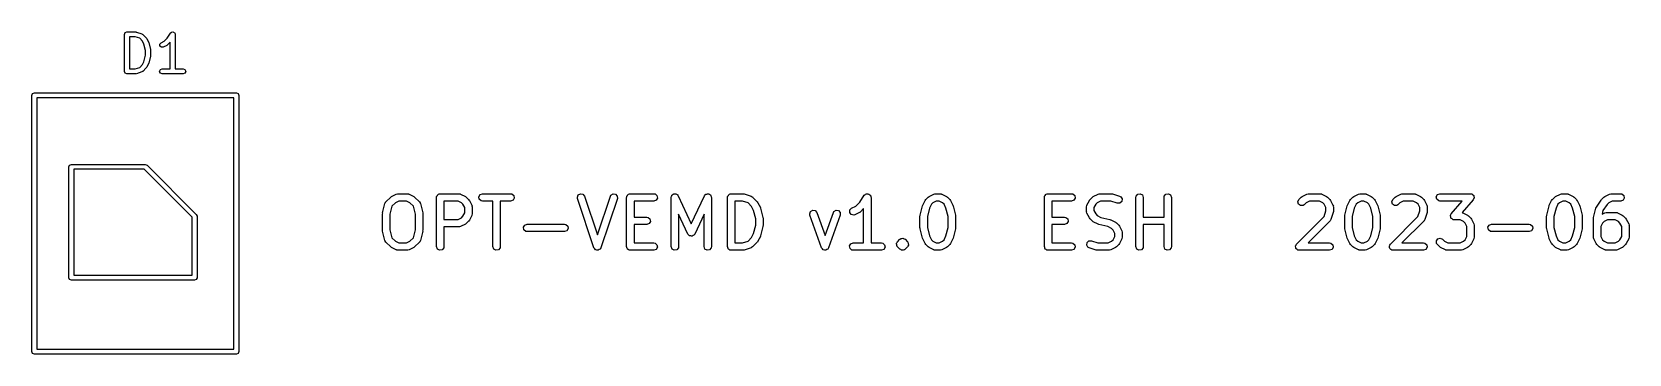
# Model space of a CAD drawing. Extents: x 1.9 to 15.9, y -2.1 to -1.8.
# Drawn here: x 1.886 to 3.162, y -2.073 to -1.815 of the extents above.
import ezdxf

# ---------------------------------------------------------------- set-up
doc = ezdxf.new("R2010")
doc.units = 0
doc.header["$MEASUREMENT"] = 0
doc.layers.add('BLACK', color=7, linetype='CONTINUOUS')

msp = doc.modelspace()

# ---------------------------------------------------------------- linework, layer by layer
at = {"layer": 'BLACK', "linetype": 'CONTINUOUS'}
for p, q in [((1.95974, -1.81743), (1.96032, -1.81604)), ((1.95974, -1.84696), (1.95974, -1.81743)), ((1.96032, -1.81604), (1.96171, -1.81546)), ((1.96171, -1.81546), (1.96874, -1.81546)), ((1.96842, -1.8194), (1.96368, -1.8194)), ((1.96368, -1.8194), (1.96368, -1.84499)), ((1.97189, -1.82056), (1.96842, -1.8194)), ((1.96874, -1.81546), (1.96904, -1.81559)), ((1.96904, -1.81559), (1.96936, -1.81556)), ((1.96936, -1.81556), (1.97358, -1.81697)), ((1.97415, -1.82282), (1.97189, -1.82056)), ((1.97358, -1.81697), (1.97393, -1.81727)), ((1.97393, -1.81727), (1.97435, -1.81745)), ((1.97532, -1.82515), (1.97415, -1.82282)), ((1.97435, -1.81745), (1.97716, -1.82026)), ((1.97716, -1.82026), (1.97729, -1.82056)), ((1.97729, -1.82056), (1.97753, -1.82077)), ((1.97753, -1.82077), (1.97894, -1.82358)), ((1.97894, -1.82358), (1.97895, -1.8238)), ((1.97895, -1.8238), (1.97909, -1.82398)), ((1.97909, -1.82398), (1.98049, -1.82961)), ((1.98796, -1.82525), (1.98895, -1.82411)), ((1.98895, -1.82411), (1.99148, -1.82284)), ((1.99148, -1.82284), (1.99393, -1.8204)), ((1.99393, -1.8204), (1.99663, -1.81634)), ((1.9963, -1.82359), (1.99404, -1.82585)), ((1.9963, -1.84499), (1.9963, -1.82359)), ((1.99663, -1.81634), (1.9968, -1.81623)), ((1.9968, -1.81623), (1.99688, -1.81604)), ((1.99688, -1.81604), (1.99741, -1.81582)), ((1.99741, -1.81582), (1.99788, -1.8155)), ((1.99788, -1.8155), (1.99808, -1.81554)), ((1.99808, -1.81554), (1.99827, -1.81546)), ((1.99827, -1.81546), (1.9988, -1.81568)), ((1.9988, -1.81568), (1.99936, -1.81579)), ((1.99936, -1.81579), (1.99947, -1.81596)), ((1.99947, -1.81596), (1.99966, -1.81604)), ((1.99966, -1.81604), (1.99988, -1.81657)), ((1.99988, -1.81657), (2.0002, -1.81705)), ((2.0002, -1.81705), (2.00016, -1.81724)), ((2.00016, -1.81724), (2.00024, -1.81743)), ((2.00024, -1.81743), (2.00024, -1.84499)), ((1.97661, -1.83033), (1.97532, -1.82515)), ((1.97532, -1.83924), (1.97661, -1.83406)), ((1.97661, -1.83406), (1.97661, -1.83033)), ((1.98049, -1.83478), (1.97909, -1.84041)), ((1.98049, -1.82961), (1.98046, -1.82986)), ((1.98046, -1.82986), (1.98055, -1.83009)), ((1.98055, -1.8343), (1.98046, -1.83454)), ((1.98046, -1.83454), (1.98049, -1.83478)), ((1.98055, -1.83009), (1.98055, -1.8343)), ((1.98807, -1.82675), (1.98796, -1.82525)), ((1.98921, -1.82774), (1.98807, -1.82675)), ((1.99071, -1.82763), (1.98921, -1.82774)), ((1.99352, -1.82622), (1.99071, -1.82763)), ((1.99374, -1.82598), (1.99352, -1.82622)), ((1.99404, -1.82585), (1.99374, -1.82598)), ((1.96032, -1.84835), (1.95974, -1.84696)), ((1.96171, -1.84893), (1.96032, -1.84835)), ((1.96874, -1.84893), (1.96171, -1.84893)), ((1.96368, -1.84499), (1.96842, -1.84499)), ((1.96842, -1.84499), (1.97189, -1.84383)), ((1.96904, -1.8488), (1.96874, -1.84893)), ((1.96936, -1.84883), (1.96904, -1.8488)), ((1.97358, -1.84742), (1.96936, -1.84883)), ((1.97189, -1.84383), (1.97415, -1.84157)), ((1.97393, -1.84712), (1.97358, -1.84742)), ((1.97435, -1.84695), (1.97393, -1.84712)), ((1.97415, -1.84157), (1.97532, -1.83924)), ((1.97716, -1.84413), (1.97435, -1.84695)), ((1.97729, -1.84383), (1.97716, -1.84413)), ((1.97753, -1.84362), (1.97729, -1.84383)), ((1.97894, -1.84081), (1.97753, -1.84362)), ((1.97895, -1.84059), (1.97894, -1.84081)), ((1.97909, -1.84041), (1.97895, -1.84059)), ((1.98786, -1.84696), (1.98844, -1.84557)), ((1.98844, -1.84835), (1.98786, -1.84696)), ((1.98844, -1.84557), (1.98983, -1.84499)), ((1.98983, -1.84893), (1.98844, -1.84835)), ((1.98983, -1.84499), (1.9963, -1.84499)), ((1.99827, -1.84893), (1.98983, -1.84893)), ((2.0067, -1.84893), (1.99827, -1.84893)), ((2.00024, -1.84499), (2.0067, -1.84499)), ((2.0067, -1.84499), (2.0081, -1.84557)), ((2.0081, -1.84835), (2.0067, -1.84893)), ((2.0081, -1.84557), (2.00867, -1.84696)), ((2.00867, -1.84696), (2.0081, -1.84835)), ((1.88583, -1.86614), (1.8864, -1.86475)), ((1.88583, -2.07087), (1.88583, -1.86614)), ((1.8864, -1.86475), (1.8878, -1.86417)), ((1.8878, -1.86417), (2.04921, -1.86417)), ((1.88976, -1.86811), (1.88976, -2.0689)), ((2.04724, -1.86811), (1.88976, -1.86811)), ((2.04724, -2.0689), (2.04724, -1.86811)), ((2.04921, -1.86417), (2.0506, -1.86475)), ((2.0506, -1.86475), (2.05118, -1.86614)), ((2.05118, -1.86614), (2.05118, -2.07087)), ((1.91535, -1.92323), (1.91593, -1.92184)), ((1.91535, -2.01181), (1.91535, -1.92323)), ((1.91593, -1.92184), (1.91732, -1.92126)), ((1.91732, -1.92126), (1.97638, -1.92126)), ((1.91929, -1.9252), (1.91929, -2.00984)), ((1.97556, -1.9252), (1.91929, -1.9252)), ((2.01378, -1.96341), (1.97556, -1.9252)), ((1.97638, -1.92126), (1.97777, -1.92184)), ((1.97777, -1.92184), (2.01714, -1.96121)), ((2.16787, -1.95254), (2.16829, -1.9516)), ((2.16829, -1.9516), (2.16853, -1.95143)), ((2.16853, -1.95143), (2.16865, -1.95117)), ((2.16865, -1.95117), (2.1724, -1.94742)), ((2.1724, -1.94742), (2.17312, -1.94691)), ((2.17312, -1.94691), (2.17317, -1.94686)), ((2.17317, -1.94686), (2.17692, -1.94499)), ((2.17624, -1.95193), (2.17341, -1.95476)), ((2.17894, -1.95058), (2.17624, -1.95193)), ((2.17692, -1.94499), (2.1779, -1.9447)), ((2.1779, -1.9447), (2.17807, -1.94474)), ((2.17807, -1.94474), (2.17824, -1.94468)), ((2.17824, -1.94468), (2.18574, -1.94468)), ((2.18504, -1.95058), (2.17894, -1.95058)), ((2.18774, -1.95193), (2.18504, -1.95058)), ((2.18574, -1.94468), (2.18675, -1.94486)), ((2.18675, -1.94486), (2.18688, -1.94497)), ((2.18688, -1.94497), (2.18706, -1.94499)), ((2.18706, -1.94499), (2.19081, -1.94686)), ((2.19057, -1.95476), (2.18774, -1.95193)), ((2.19081, -1.94686), (2.19152, -1.94739)), ((2.19152, -1.94739), (2.19157, -1.94742)), ((2.19157, -1.94742), (2.19532, -1.95117)), ((2.19532, -1.95117), (2.19591, -1.95201)), ((2.19591, -1.95201), (2.19594, -1.9523)), ((2.20903, -1.94763), (2.2091, -1.94725)), ((2.20903, -1.987), (2.20903, -1.94763)), ((2.20908, -1.94712), (2.20914, -1.947)), ((2.2091, -1.94725), (2.20908, -1.94712)), ((2.20914, -1.947), (2.20921, -1.94662)), ((2.20921, -1.94662), (2.2097, -1.94603)), ((2.2097, -1.94603), (2.21009, -1.94537)), ((2.21009, -1.94537), (2.21034, -1.94528)), ((2.21034, -1.94528), (2.21051, -1.94507)), ((2.21051, -1.94507), (2.21126, -1.94494)), ((2.21126, -1.94494), (2.21198, -1.94468)), ((2.21198, -1.94468), (2.22698, -1.94468)), ((2.22629, -1.95058), (2.21494, -1.95058)), ((2.21494, -1.95058), (2.21494, -1.9653)), ((2.22898, -1.95193), (2.22629, -1.95058)), ((2.22698, -1.94468), (2.22799, -1.94486)), ((2.22799, -1.94486), (2.22813, -1.94497)), ((2.22813, -1.94497), (2.2283, -1.94499)), ((2.2283, -1.94499), (2.23205, -1.94686)), ((2.23018, -1.95313), (2.22898, -1.95193)), ((2.23205, -1.94686), (2.23276, -1.94739)), ((2.23276, -1.94739), (2.23282, -1.94742)), ((2.23282, -1.94742), (2.23469, -1.94929)), ((2.23469, -1.94929), (2.2352, -1.95002)), ((2.2352, -1.95002), (2.23525, -1.95006)), ((2.23525, -1.95006), (2.23712, -1.95381)), ((2.24282, -1.94712), (2.24383, -1.94537)), ((2.24317, -1.94911), (2.24282, -1.94712)), ((2.24472, -1.95041), (2.24317, -1.94911)), ((2.24383, -1.94537), (2.24573, -1.94468)), ((2.24573, -1.95058), (2.24472, -1.95041)), ((2.24573, -1.94468), (2.26823, -1.94468)), ((2.25403, -1.95058), (2.24573, -1.95058)), ((2.25403, -1.987), (2.25403, -1.95058)), ((2.26823, -1.95058), (2.25993, -1.95058)), ((2.25993, -1.95058), (2.25993, -1.987)), ((2.26823, -1.94468), (2.26924, -1.94486)), ((2.27013, -1.94989), (2.26823, -1.95058)), ((2.26924, -1.94486), (2.27078, -1.94615)), ((2.27114, -1.94814), (2.27013, -1.94989)), ((2.27078, -1.94615), (2.27114, -1.94814)), ((2.32152, -1.94755), (2.32226, -1.94567)), ((2.32167, -1.94856), (2.32152, -1.94755)), ((2.33479, -1.98793), (2.32167, -1.94856)), ((2.32226, -1.94567), (2.32404, -1.94471)), ((2.32404, -1.94471), (2.32602, -1.94511)), ((2.32602, -1.94511), (2.32727, -1.9467)), ((2.32727, -1.9467), (2.33759, -1.97766)), ((2.33759, -1.97766), (2.34792, -1.9467)), ((2.35352, -1.94856), (2.34039, -1.98793)), ((2.34792, -1.9467), (2.3484, -1.9458)), ((2.3484, -1.9458), (2.35012, -1.94474)), ((2.35012, -1.94474), (2.35212, -1.94503)), ((2.35212, -1.94503), (2.35346, -1.94655)), ((2.35346, -1.94655), (2.35352, -1.94856)), ((2.36089, -1.94763), (2.36096, -1.94725)), ((2.36089, -1.987), (2.36089, -1.94763)), ((2.36093, -1.94712), (2.361, -1.947)), ((2.36096, -1.94725), (2.36093, -1.94712)), ((2.361, -1.947), (2.36107, -1.94662)), ((2.36107, -1.94662), (2.36156, -1.94603)), ((2.36156, -1.94603), (2.36194, -1.94537)), ((2.36194, -1.94537), (2.36219, -1.94528)), ((2.36219, -1.94528), (2.36236, -1.94507)), ((2.36236, -1.94507), (2.36312, -1.94494)), ((2.36312, -1.94494), (2.36384, -1.94468)), ((2.36384, -1.94468), (2.38259, -1.94468)), ((2.38259, -1.95058), (2.36679, -1.95058)), ((2.36679, -1.95058), (2.36679, -1.96343)), ((2.38259, -1.94468), (2.3836, -1.94486)), ((2.38449, -1.94989), (2.38259, -1.95058)), ((2.3836, -1.94486), (2.38515, -1.94615)), ((2.3855, -1.94814), (2.38449, -1.94989)), ((2.38515, -1.94615), (2.3855, -1.94814)), ((2.39651, -1.94763), (2.39669, -1.94662)), ((2.39651, -1.987), (2.39651, -1.94763)), ((2.39669, -1.94662), (2.39694, -1.94632)), ((2.39694, -1.94632), (2.39704, -1.94594)), ((2.39704, -1.94594), (2.39757, -1.94557)), ((2.39757, -1.94557), (2.39798, -1.94507)), ((2.39798, -1.94507), (2.39837, -1.945)), ((2.39837, -1.945), (2.3987, -1.94478)), ((2.3987, -1.94478), (2.39934, -1.94483)), ((2.39934, -1.94483), (2.39997, -1.94472)), ((2.39997, -1.94472), (2.40032, -1.94492)), ((2.40032, -1.94492), (2.40071, -1.94495)), ((2.40071, -1.94495), (2.40116, -1.94541)), ((2.40116, -1.94541), (2.40172, -1.94573)), ((2.40172, -1.94573), (2.40186, -1.9461)), ((2.40186, -1.9461), (2.40214, -1.94638)), ((2.40214, -1.94638), (2.41258, -1.96877)), ((2.41258, -1.96877), (2.42303, -1.94638)), ((2.42303, -1.94638), (2.42362, -1.94554)), ((2.42362, -1.94554), (2.42398, -1.94538)), ((2.42398, -1.94538), (2.42423, -1.94507)), ((2.42423, -1.94507), (2.42487, -1.94496)), ((2.42487, -1.94496), (2.42545, -1.94469)), ((2.42545, -1.94469), (2.42583, -1.94479)), ((2.42583, -1.94479), (2.42622, -1.94472)), ((2.42622, -1.94472), (2.42678, -1.94505)), ((2.42678, -1.94505), (2.4274, -1.94521)), ((2.4274, -1.94521), (2.42763, -1.94554)), ((2.42763, -1.94554), (2.42797, -1.94573)), ((2.42797, -1.94573), (2.42819, -1.94634)), ((2.42819, -1.94634), (2.42856, -1.94687)), ((2.42856, -1.94687), (2.42853, -1.94726)), ((2.42853, -1.94726), (2.42866, -1.94763)), ((2.42866, -1.94763), (2.42866, -1.987)), ((2.4415, -1.94763), (2.44157, -1.94725)), ((2.4415, -1.987), (2.4415, -1.94763)), ((2.44155, -1.94712), (2.44161, -1.947)), ((2.44157, -1.94725), (2.44155, -1.94712)), ((2.44161, -1.947), (2.44168, -1.94662)), ((2.44168, -1.94662), (2.44217, -1.94603)), ((2.44217, -1.94603), (2.44256, -1.94537)), ((2.44256, -1.94537), (2.44281, -1.94528)), ((2.44281, -1.94528), (2.44298, -1.94507)), ((2.44298, -1.94507), (2.44373, -1.94494)), ((2.44373, -1.94494), (2.44446, -1.94468)), ((2.44446, -1.94468), (2.45383, -1.94468)), ((2.45335, -1.95058), (2.44741, -1.95058)), ((2.44741, -1.95058), (2.44741, -1.98405)), ((2.45786, -1.95209), (2.45335, -1.95058)), ((2.45383, -1.94468), (2.4547, -1.94483)), ((2.4547, -1.94483), (2.45476, -1.94483)), ((2.45476, -1.94483), (2.46039, -1.9467)), ((2.46039, -1.9467), (2.46129, -1.94719)), ((2.46129, -1.94719), (2.46138, -1.94734)), ((2.46138, -1.94734), (2.46154, -1.94742)), ((2.46154, -1.94742), (2.46529, -1.95117)), ((2.46529, -1.95117), (2.4658, -1.95189)), ((2.4658, -1.95189), (2.46584, -1.95193)), ((2.46584, -1.95193), (2.46772, -1.95568)), ((2.54394, -1.95458), (2.54715, -1.95137)), ((2.54715, -1.95137), (2.55073, -1.94599)), ((2.55073, -1.94599), (2.55144, -1.94525)), ((2.55144, -1.94525), (2.55161, -1.9452)), ((2.55161, -1.9452), (2.55172, -1.94507)), ((2.55172, -1.94507), (2.55256, -1.94492)), ((2.55256, -1.94492), (2.55338, -1.94468)), ((2.55338, -1.94468), (2.55354, -1.94475)), ((2.55354, -1.94475), (2.5537, -1.94472)), ((2.5537, -1.94472), (2.55445, -1.94515)), ((2.55445, -1.94515), (2.55523, -1.9455)), ((2.55523, -1.9455), (2.55531, -1.94565)), ((2.55531, -1.94565), (2.55545, -1.94573)), ((2.55545, -1.94573), (2.55575, -1.94654)), ((2.55575, -1.94654), (2.55613, -1.94731)), ((2.55613, -1.94731), (2.55609, -1.94747)), ((2.55609, -1.94747), (2.55614, -1.94763)), ((2.55614, -1.94763), (2.55614, -1.98405)), ((2.59742, -1.95381), (2.59929, -1.95006)), ((2.59929, -1.95006), (2.59982, -1.94935)), ((2.59982, -1.94935), (2.59985, -1.94929)), ((2.59985, -1.94929), (2.60172, -1.94742)), ((2.60172, -1.94742), (2.60245, -1.94691)), ((2.60245, -1.94691), (2.60249, -1.94686)), ((2.60249, -1.94686), (2.60624, -1.94499)), ((2.60556, -1.95193), (2.60436, -1.95313)), ((2.60826, -1.95058), (2.60556, -1.95193)), ((2.60624, -1.94499), (2.60722, -1.9447)), ((2.60722, -1.9447), (2.60739, -1.94474)), ((2.60739, -1.94474), (2.60756, -1.94468)), ((2.60756, -1.94468), (2.61131, -1.94468)), ((2.61061, -1.95058), (2.60826, -1.95058)), ((2.61331, -1.95193), (2.61061, -1.95058)), ((2.61131, -1.94468), (2.61232, -1.94486)), ((2.61232, -1.94486), (2.61245, -1.94497)), ((2.61245, -1.94497), (2.61263, -1.94499)), ((2.61263, -1.94499), (2.61638, -1.94686)), ((2.61451, -1.95313), (2.61331, -1.95193)), ((2.61638, -1.94686), (2.61709, -1.94739)), ((2.61709, -1.94739), (2.61715, -1.94742)), ((2.61715, -1.94742), (2.61902, -1.94929)), ((2.61902, -1.94929), (2.61953, -1.95002)), ((2.61953, -1.95002), (2.61957, -1.95006)), ((2.61957, -1.95006), (2.62145, -1.95381)), ((2.6946, -1.94763), (2.69466, -1.94725)), ((2.6946, -1.987), (2.6946, -1.94763)), ((2.69464, -1.94712), (2.69471, -1.947)), ((2.69466, -1.94725), (2.69464, -1.94712)), ((2.69471, -1.947), (2.69477, -1.94662)), ((2.69477, -1.94662), (2.69527, -1.94603)), ((2.69527, -1.94603), (2.69565, -1.94537)), ((2.69565, -1.94537), (2.6959, -1.94528)), ((2.6959, -1.94528), (2.69607, -1.94507)), ((2.69607, -1.94507), (2.69683, -1.94494)), ((2.69683, -1.94494), (2.69755, -1.94468)), ((2.69755, -1.94468), (2.7163, -1.94468)), ((2.7163, -1.95058), (2.7005, -1.95058)), ((2.7005, -1.95058), (2.7005, -1.96343)), ((2.7163, -1.94468), (2.71731, -1.94486)), ((2.71819, -1.94989), (2.7163, -1.95058)), ((2.71731, -1.94486), (2.71885, -1.94615)), ((2.7192, -1.94814), (2.71819, -1.94989)), ((2.71885, -1.94615), (2.7192, -1.94814)), ((2.72865, -1.95381), (2.73053, -1.95006)), ((2.73053, -1.95006), (2.73105, -1.94935)), ((2.73105, -1.94935), (2.73108, -1.94929)), ((2.73108, -1.94929), (2.73296, -1.94742)), ((2.73296, -1.94742), (2.73368, -1.94691)), ((2.73368, -1.94691), (2.73372, -1.94686)), ((2.73372, -1.94686), (2.73747, -1.94499)), ((2.73679, -1.95193), (2.7356, -1.95313)), ((2.73949, -1.95058), (2.73679, -1.95193)), ((2.73747, -1.94499), (2.73846, -1.9447)), ((2.73846, -1.9447), (2.73863, -1.94474)), ((2.73863, -1.94474), (2.73879, -1.94468)), ((2.73879, -1.94468), (2.74817, -1.94468)), ((2.74769, -1.95058), (2.73949, -1.95058)), ((2.75286, -1.95231), (2.74769, -1.95058)), ((2.74817, -1.94468), (2.74904, -1.94483)), ((2.74904, -1.94483), (2.7491, -1.94483)), ((2.7491, -1.94483), (2.75473, -1.9467)), ((2.75473, -1.9467), (2.75563, -1.94719)), ((2.75639, -1.95091), (2.75488, -1.95225)), ((2.75563, -1.94719), (2.75668, -1.94891)), ((2.75668, -1.94891), (2.75639, -1.95091)), ((2.76771, -1.94763), (2.76789, -1.94662)), ((2.76771, -1.987), (2.76771, -1.94763)), ((2.76789, -1.94662), (2.76919, -1.94507)), ((2.76919, -1.94507), (2.77118, -1.94472)), ((2.77118, -1.94472), (2.77293, -1.94573)), ((2.77293, -1.94573), (2.77362, -1.94763)), ((2.77362, -1.94763), (2.77362, -1.96343)), ((2.79021, -1.94763), (2.79039, -1.94662)), ((2.79021, -1.96343), (2.79021, -1.94763)), ((2.79039, -1.94662), (2.79169, -1.94507)), ((2.79169, -1.94507), (2.79367, -1.94472)), ((2.79367, -1.94472), (2.79542, -1.94573)), ((2.79542, -1.94573), (2.79611, -1.94763)), ((2.79611, -1.94763), (2.79611, -1.987)), ((2.89708, -1.95112), (2.89794, -1.94929)), ((2.8976, -1.95307), (2.89708, -1.95112)), ((2.89794, -1.94929), (2.89981, -1.94742)), ((2.89981, -1.94742), (2.90053, -1.94691)), ((2.90053, -1.94691), (2.90058, -1.94686)), ((2.90058, -1.94686), (2.90433, -1.94499)), ((2.90365, -1.95193), (2.90211, -1.95347)), ((2.90634, -1.95058), (2.90365, -1.95193)), ((2.90433, -1.94499), (2.90531, -1.9447)), ((2.90531, -1.9447), (2.90548, -1.94474)), ((2.90548, -1.94474), (2.90565, -1.94468)), ((2.90565, -1.94468), (2.91502, -1.94468)), ((2.91432, -1.95058), (2.90634, -1.95058)), ((2.91702, -1.95193), (2.91432, -1.95058)), ((2.91502, -1.94468), (2.91603, -1.94486)), ((2.91603, -1.94486), (2.91617, -1.94497)), ((2.91617, -1.94497), (2.91634, -1.94499)), ((2.91634, -1.94499), (2.92009, -1.94686)), ((2.91822, -1.95313), (2.91702, -1.95193)), ((2.92009, -1.94686), (2.9208, -1.94739)), ((2.9208, -1.94739), (2.92086, -1.94742)), ((2.92086, -1.94742), (2.92273, -1.94929)), ((2.92273, -1.94929), (2.92324, -1.95002)), ((2.92324, -1.95002), (2.92329, -1.95006)), ((2.92329, -1.95006), (2.92516, -1.95381)), ((2.93675, -1.95381), (2.93863, -1.95006)), ((2.93863, -1.95006), (2.93915, -1.94935)), ((2.93915, -1.94935), (2.93918, -1.94929)), ((2.93918, -1.94929), (2.94105, -1.94742)), ((2.94105, -1.94742), (2.94178, -1.94691)), ((2.94178, -1.94691), (2.94182, -1.94686)), ((2.94182, -1.94686), (2.94557, -1.94499)), ((2.94489, -1.95193), (2.94369, -1.95313)), ((2.94759, -1.95058), (2.94489, -1.95193)), ((2.94557, -1.94499), (2.94655, -1.9447)), ((2.94655, -1.9447), (2.94673, -1.94474)), ((2.94673, -1.94474), (2.94689, -1.94468)), ((2.94689, -1.94468), (2.95064, -1.94468)), ((2.94994, -1.95058), (2.94759, -1.95058)), ((2.95264, -1.95193), (2.94994, -1.95058)), ((2.95064, -1.94468), (2.95165, -1.94486)), ((2.95165, -1.94486), (2.95179, -1.94497)), ((2.95179, -1.94497), (2.95196, -1.94499)), ((2.95196, -1.94499), (2.95571, -1.94686)), ((2.95384, -1.95313), (2.95264, -1.95193)), ((2.95571, -1.94686), (2.95642, -1.94739)), ((2.95642, -1.94739), (2.95648, -1.94742)), ((2.95648, -1.94742), (2.95835, -1.94929)), ((2.95835, -1.94929), (2.95886, -1.95002)), ((2.95886, -1.95002), (2.95891, -1.95006)), ((2.95891, -1.95006), (2.96078, -1.95381)), ((2.97207, -1.95112), (2.97293, -1.94929)), ((2.9726, -1.95307), (2.97207, -1.95112)), ((2.97293, -1.94929), (2.9748, -1.94742)), ((2.9748, -1.94742), (2.97552, -1.94691)), ((2.97552, -1.94691), (2.97557, -1.94686)), ((2.97557, -1.94686), (2.97932, -1.94499)), ((2.97864, -1.95193), (2.9771, -1.95347)), ((2.98134, -1.95058), (2.97864, -1.95193)), ((2.97932, -1.94499), (2.9803, -1.9447)), ((2.9803, -1.9447), (2.98047, -1.94474)), ((2.98047, -1.94474), (2.98064, -1.94468)), ((2.98064, -1.94468), (2.99001, -1.94468)), ((2.98931, -1.95058), (2.98134, -1.95058)), ((2.99201, -1.95193), (2.98931, -1.95058)), ((2.99001, -1.94468), (2.99102, -1.94486)), ((2.99102, -1.94486), (2.99116, -1.94497)), ((2.99116, -1.94497), (2.99133, -1.94499)), ((2.99133, -1.94499), (2.99508, -1.94686)), ((2.99321, -1.95313), (2.99201, -1.95193)), ((2.99508, -1.94686), (2.99579, -1.94739)), ((2.99579, -1.94739), (2.99585, -1.94742)), ((2.99585, -1.94742), (2.99772, -1.94929)), ((2.99772, -1.94929), (2.99823, -1.95002)), ((2.99823, -1.95002), (2.99828, -1.95006)), ((2.99828, -1.95006), (3.00015, -1.95381)), ((3.00773, -1.94712), (3.00874, -1.94537)), ((3.00808, -1.94911), (3.00773, -1.94712)), ((3.00962, -1.95041), (3.00808, -1.94911)), ((3.00874, -1.94537), (3.01063, -1.94468)), ((3.01063, -1.95058), (3.00962, -1.95041)), ((3.01063, -1.94468), (3.03501, -1.94468)), ((3.0285, -1.95058), (3.01063, -1.95058)), ((3.01966, -1.96068), (3.0285, -1.95058)), ((3.03723, -1.94958), (3.02827, -1.95981)), ((3.03501, -1.94468), (3.03544, -1.94476)), ((3.03544, -1.94476), (3.03558, -1.94473)), ((3.03558, -1.94473), (3.03568, -1.9448)), ((3.03568, -1.9448), (3.03602, -1.94486)), ((3.03602, -1.94486), (3.03663, -1.94537)), ((3.03663, -1.94537), (3.03731, -1.94578)), ((3.03752, -1.94883), (3.03723, -1.94958)), ((3.03731, -1.94578), (3.03738, -1.946)), ((3.03738, -1.946), (3.03756, -1.94615)), ((3.03791, -1.94814), (3.03752, -1.94883)), ((3.03756, -1.94615), (3.0377, -1.94694)), ((3.0377, -1.94694), (3.03796, -1.94769)), ((3.03796, -1.94769), (3.03787, -1.94791)), ((3.03787, -1.94791), (3.03791, -1.94814)), ((3.09798, -1.95381), (3.09986, -1.95006)), ((3.09986, -1.95006), (3.10038, -1.94935)), ((3.10038, -1.94935), (3.10041, -1.94929)), ((3.10041, -1.94929), (3.10228, -1.94742)), ((3.10228, -1.94742), (3.10301, -1.94691)), ((3.10301, -1.94691), (3.10305, -1.94686)), ((3.10305, -1.94686), (3.1068, -1.94499)), ((3.10612, -1.95193), (3.10492, -1.95313)), ((3.10882, -1.95058), (3.10612, -1.95193)), ((3.1068, -1.94499), (3.10778, -1.9447)), ((3.10778, -1.9447), (3.10796, -1.94474)), ((3.10796, -1.94474), (3.10812, -1.94468)), ((3.10812, -1.94468), (3.11187, -1.94468)), ((3.11117, -1.95058), (3.10882, -1.95058)), ((3.11387, -1.95193), (3.11117, -1.95058)), ((3.11187, -1.94468), (3.11288, -1.94486)), ((3.11288, -1.94486), (3.11302, -1.94497)), ((3.11302, -1.94497), (3.11319, -1.94499)), ((3.11319, -1.94499), (3.11694, -1.94686)), ((3.11507, -1.95313), (3.11387, -1.95193)), ((3.11694, -1.94686), (3.11765, -1.94739)), ((3.11765, -1.94739), (3.11771, -1.94742)), ((3.11771, -1.94742), (3.11958, -1.94929)), ((3.11958, -1.94929), (3.12009, -1.95002)), ((3.12009, -1.95002), (3.12014, -1.95006)), ((3.12014, -1.95006), (3.12201, -1.95381)), ((3.13566, -1.95537), (3.13941, -1.94974)), ((3.13941, -1.94974), (3.13972, -1.94942)), ((3.13972, -1.94942), (3.13978, -1.94929)), ((3.13978, -1.94929), (3.14165, -1.94742)), ((3.14165, -1.94742), (3.14238, -1.94691)), ((3.14238, -1.94691), (3.14242, -1.94686)), ((3.14242, -1.94686), (3.14617, -1.94499)), ((3.14549, -1.95193), (3.14416, -1.95326)), ((3.14819, -1.95058), (3.14549, -1.95193)), ((3.14617, -1.94499), (3.14715, -1.9447)), ((3.14715, -1.9447), (3.14733, -1.94474)), ((3.14733, -1.94474), (3.14749, -1.94468)), ((3.14749, -1.94468), (3.15499, -1.94468)), ((3.15499, -1.95058), (3.14819, -1.95058)), ((3.15499, -1.94468), (3.156, -1.94486)), ((3.15689, -1.94989), (3.15499, -1.95058)), ((3.156, -1.94486), (3.15755, -1.94615)), ((3.1579, -1.94814), (3.15689, -1.94989)), ((3.15755, -1.94615), (3.1579, -1.94814)), ((2.01378, -2.00984), (2.01378, -1.96341)), ((2.01714, -1.96121), (2.01772, -1.9626)), ((2.01772, -1.9626), (2.01772, -2.01181)), ((2.16591, -1.96075), (2.16601, -1.96017)), ((2.16591, -1.97388), (2.16591, -1.96075)), ((2.166, -1.96004), (2.16787, -1.95254)), ((2.16601, -1.96017), (2.166, -1.96004)), ((2.17341, -1.95476), (2.17182, -1.96112)), ((2.17182, -1.96112), (2.17182, -1.97351)), ((2.19216, -1.96112), (2.19057, -1.95476)), ((2.19216, -1.97351), (2.19216, -1.96112)), ((2.19594, -1.9523), (2.1961, -1.95254)), ((2.1961, -1.95254), (2.19798, -1.96004)), ((2.19798, -1.96004), (2.19802, -1.96063)), ((2.19802, -1.96063), (2.19806, -1.96075)), ((2.19806, -1.96075), (2.19806, -1.97388)), ((2.22629, -1.9653), (2.22898, -1.96395)), ((2.22898, -1.96395), (2.23018, -1.96275)), ((2.23153, -1.95583), (2.23018, -1.95313)), ((2.23018, -1.96275), (2.23153, -1.96006)), ((2.23153, -1.96006), (2.23153, -1.95583)), ((2.23712, -1.96207), (2.23525, -1.96582)), ((2.23712, -1.95381), (2.23741, -1.95479)), ((2.23714, -1.9619), (2.23712, -1.96207)), ((2.23726, -1.96176), (2.23714, -1.9619)), ((2.23743, -1.96075), (2.23726, -1.96176)), ((2.23741, -1.95479), (2.23737, -1.95496)), ((2.23737, -1.95496), (2.23743, -1.95513)), ((2.23743, -1.95513), (2.23743, -1.96075)), ((2.36679, -1.96343), (2.37696, -1.96343)), ((2.37696, -1.96343), (2.37797, -1.9636)), ((2.37797, -1.9636), (2.37952, -1.9649)), ((2.40991, -1.977), (2.40241, -1.96094)), ((2.40241, -1.96094), (2.40241, -1.987)), ((2.42275, -1.96094), (2.41526, -1.977)), ((2.42275, -1.987), (2.42275, -1.96094)), ((2.46078, -1.955), (2.45786, -1.95209)), ((2.46229, -1.95804), (2.46078, -1.955)), ((2.464, -1.96487), (2.46229, -1.95804)), ((2.46772, -1.95568), (2.46786, -1.95617)), ((2.46786, -1.95617), (2.46794, -1.95629)), ((2.46794, -1.95629), (2.46982, -1.96379)), ((2.46982, -1.96379), (2.46986, -1.96438)), ((2.46986, -1.96438), (2.46991, -1.9645)), ((2.46991, -1.9645), (2.46991, -1.97013)), ((2.50712, -1.96074), (2.50782, -1.95884)), ((2.50729, -1.96175), (2.50712, -1.96074)), ((2.51667, -1.98799), (2.50729, -1.96175)), ((2.50782, -1.95884), (2.50958, -1.95784)), ((2.50958, -1.95784), (2.51156, -1.95821)), ((2.51156, -1.95821), (2.51285, -1.95976)), ((2.51285, -1.95976), (2.51945, -1.97822)), ((2.51945, -1.97822), (2.52604, -1.95976)), ((2.5316, -1.96175), (2.52223, -1.98799)), ((2.52604, -1.95976), (2.52655, -1.95887)), ((2.52655, -1.95887), (2.52829, -1.95785)), ((2.52829, -1.95785), (2.53028, -1.95819)), ((2.53028, -1.95819), (2.53159, -1.95973)), ((2.53159, -1.95973), (2.5316, -1.96175)), ((2.53911, -1.95972), (2.53923, -1.9577)), ((2.54032, -1.96134), (2.53911, -1.95972)), ((2.53923, -1.9577), (2.54062, -1.95624)), ((2.54228, -1.96181), (2.54032, -1.96134)), ((2.54062, -1.95624), (2.54394, -1.95458)), ((2.54326, -1.96152), (2.54228, -1.96181)), ((2.54701, -1.95965), (2.54326, -1.96152)), ((2.54706, -1.9596), (2.54701, -1.95965)), ((2.54778, -1.95909), (2.54706, -1.9596)), ((2.55024, -1.95663), (2.54778, -1.95909)), ((2.55024, -1.98405), (2.55024, -1.95663)), ((2.59523, -1.96263), (2.59534, -1.96205)), ((2.59523, -1.972), (2.59523, -1.96263)), ((2.59532, -1.96191), (2.5972, -1.95441)), ((2.59534, -1.96205), (2.59532, -1.96191)), ((2.5972, -1.95441), (2.5974, -1.95395)), ((2.5974, -1.95395), (2.59742, -1.95381)), ((2.60285, -1.95616), (2.60114, -1.96299)), ((2.60114, -1.96299), (2.60114, -1.97164)), ((2.60436, -1.95313), (2.60285, -1.95616)), ((2.61602, -1.95616), (2.61451, -1.95313)), ((2.61773, -1.96299), (2.61602, -1.95616)), ((2.61773, -1.97164), (2.61773, -1.96299)), ((2.62145, -1.95381), (2.62159, -1.9543)), ((2.62159, -1.9543), (2.62167, -1.95441)), ((2.62167, -1.95441), (2.62355, -1.96191)), ((2.62355, -1.96191), (2.62359, -1.9625)), ((2.62359, -1.9625), (2.62364, -1.96263)), ((2.62364, -1.96263), (2.62364, -1.972)), ((2.7005, -1.96343), (2.71067, -1.96343)), ((2.71067, -1.96343), (2.71168, -1.9636)), ((2.71168, -1.9636), (2.71323, -1.9649)), ((2.72834, -1.95513), (2.72852, -1.95412)), ((2.72834, -1.95888), (2.72834, -1.95513)), ((2.7284, -1.95905), (2.72834, -1.95888)), ((2.72836, -1.95922), (2.7284, -1.95905)), ((2.72865, -1.9602), (2.72836, -1.95922)), ((2.72852, -1.95412), (2.72863, -1.95398)), ((2.72863, -1.95398), (2.72865, -1.95381)), ((2.73053, -1.96395), (2.72865, -1.9602)), ((2.73057, -1.96399), (2.73053, -1.96395)), ((2.73108, -1.96472), (2.73057, -1.96399)), ((2.73296, -1.96659), (2.73108, -1.96472)), ((2.7356, -1.95313), (2.73425, -1.95583)), ((2.73425, -1.95583), (2.73425, -1.95818)), ((2.73425, -1.95818), (2.7356, -1.96088)), ((2.7356, -1.96088), (2.73679, -1.96208)), ((2.73679, -1.96208), (2.73982, -1.96359)), ((2.73982, -1.96359), (2.74701, -1.96539)), ((2.75488, -1.95225), (2.75286, -1.95231)), ((2.77362, -1.96343), (2.79021, -1.96343)), ((2.89606, -1.98491), (2.91806, -1.96291)), ((2.89926, -1.95423), (2.8976, -1.95307)), ((2.90127, -1.95406), (2.89926, -1.95423)), ((2.90211, -1.95347), (2.90127, -1.95406)), ((2.91806, -1.96291), (2.91957, -1.9584)), ((2.91957, -1.95583), (2.91822, -1.95313)), ((2.91957, -1.9584), (2.91957, -1.95583)), ((2.92532, -1.95981), (2.92345, -1.96544)), ((2.92516, -1.95381), (2.92545, -1.95479)), ((2.92547, -1.95888), (2.92532, -1.95975)), ((2.92532, -1.95975), (2.92532, -1.95981)), ((2.92545, -1.95479), (2.92541, -1.95496)), ((2.92541, -1.95496), (2.92547, -1.95513)), ((2.92547, -1.95513), (2.92547, -1.95888)), ((2.93457, -1.96263), (2.93467, -1.96205)), ((2.93457, -1.972), (2.93457, -1.96263)), ((2.93465, -1.96191), (2.93653, -1.95441)), ((2.93467, -1.96205), (2.93465, -1.96191)), ((2.93653, -1.95441), (2.93674, -1.95395)), ((2.93674, -1.95395), (2.93675, -1.95381)), ((2.94218, -1.95616), (2.94047, -1.96299)), ((2.94047, -1.96299), (2.94047, -1.97164)), ((2.94369, -1.95313), (2.94218, -1.95616)), ((2.95535, -1.95616), (2.95384, -1.95313)), ((2.95706, -1.96299), (2.95535, -1.95616)), ((2.95706, -1.97164), (2.95706, -1.96299)), ((2.96078, -1.95381), (2.96093, -1.9543)), ((2.96093, -1.9543), (2.96101, -1.95441)), ((2.96101, -1.95441), (2.96288, -1.96191)), ((2.96288, -1.96191), (2.96292, -1.9625)), ((2.96292, -1.9625), (2.96297, -1.96263)), ((2.96297, -1.96263), (2.96297, -1.972)), ((2.97105, -1.98491), (2.99306, -1.96291)), ((2.97425, -1.95423), (2.9726, -1.95307)), ((2.97626, -1.95406), (2.97425, -1.95423)), ((2.9771, -1.95347), (2.97626, -1.95406)), ((2.99306, -1.96291), (2.99456, -1.9584)), ((2.99456, -1.95583), (2.99321, -1.95313)), ((2.99456, -1.9584), (2.99456, -1.95583)), ((3.00031, -1.95981), (2.99844, -1.96544)), ((3.00015, -1.95381), (3.00044, -1.95479)), ((3.00046, -1.95888), (3.00031, -1.95975)), ((3.00031, -1.95975), (3.00031, -1.95981)), ((3.00044, -1.95479), (3.0004, -1.95496)), ((3.0004, -1.95496), (3.00046, -1.95513)), ((3.00046, -1.95513), (3.00046, -1.95888)), ((3.01893, -1.96257), (3.01902, -1.96235)), ((3.01919, -1.96332), (3.01893, -1.96257)), ((3.01898, -1.96212), (3.01937, -1.96143)), ((3.01902, -1.96235), (3.01898, -1.96212)), ((3.01933, -1.96411), (3.01919, -1.96332)), ((3.01951, -1.96426), (3.01933, -1.96411)), ((3.01937, -1.96143), (3.01966, -1.96068)), ((3.01958, -1.96448), (3.01951, -1.96426)), ((3.02026, -1.96489), (3.01958, -1.96448)), ((3.02827, -1.95981), (3.02852, -1.95985)), ((3.02852, -1.95985), (3.02865, -1.95997)), ((3.02865, -1.95997), (3.02883, -1.95999)), ((3.02883, -1.95999), (3.03258, -1.96186)), ((3.03258, -1.96186), (3.03329, -1.96239)), ((3.03329, -1.96239), (3.03334, -1.96242)), ((3.03334, -1.96242), (3.03522, -1.96429)), ((3.03522, -1.96429), (3.03573, -1.96501)), ((3.0958, -1.96263), (3.0959, -1.96205)), ((3.0958, -1.972), (3.0958, -1.96263)), ((3.09588, -1.96191), (3.09776, -1.95441)), ((3.0959, -1.96205), (3.09588, -1.96191)), ((3.09776, -1.95441), (3.09797, -1.95395)), ((3.09797, -1.95395), (3.09798, -1.95381)), ((3.10341, -1.95616), (3.1017, -1.96299)), ((3.1017, -1.96299), (3.1017, -1.97164)), ((3.10492, -1.95313), (3.10341, -1.95616)), ((3.11658, -1.95616), (3.11507, -1.95313)), ((3.11829, -1.96299), (3.11658, -1.95616)), ((3.11829, -1.97164), (3.11829, -1.96299)), ((3.12201, -1.95381), (3.12216, -1.9543)), ((3.12216, -1.9543), (3.12224, -1.95441)), ((3.12224, -1.95441), (3.12411, -1.96191)), ((3.12411, -1.96191), (3.12415, -1.9625)), ((3.12415, -1.9625), (3.1242, -1.96263)), ((3.1242, -1.96263), (3.1242, -1.972)), ((3.13329, -1.9645), (3.13339, -1.96392)), ((3.13329, -1.9795), (3.13329, -1.9645)), ((3.13338, -1.96379), (3.13525, -1.95629)), ((3.13339, -1.96392), (3.13338, -1.96379)), ((3.13525, -1.95629), (3.13566, -1.95538)), ((3.13566, -1.95538), (3.13566, -1.95537)), ((3.14086, -1.95822), (3.14013, -1.96113)), ((3.14013, -1.96113), (3.14242, -1.95999)), ((3.14416, -1.95326), (3.14086, -1.95822)), ((3.14242, -1.95999), (3.14341, -1.9597)), ((3.14341, -1.9597), (3.14358, -1.95974)), ((3.14358, -1.95974), (3.14374, -1.95968)), ((3.14374, -1.95968), (3.15124, -1.95968)), ((3.15124, -1.95968), (3.15225, -1.95985)), ((3.15225, -1.95985), (3.15239, -1.95997)), ((3.15239, -1.95997), (3.15256, -1.95999)), ((3.15256, -1.95999), (3.15631, -1.96186)), ((3.15631, -1.96186), (3.15702, -1.96239)), ((3.15702, -1.96239), (3.15708, -1.96242)), ((3.15708, -1.96242), (3.15895, -1.96429)), ((3.15895, -1.96429), (3.15946, -1.96501)), ((2.16596, -1.97401), (2.16591, -1.97388)), ((2.166, -1.97459), (2.16596, -1.97401)), ((2.16787, -1.98209), (2.166, -1.97459)), ((2.17182, -1.97351), (2.17341, -1.97987)), ((2.19057, -1.97987), (2.19216, -1.97351)), ((2.19798, -1.97459), (2.1961, -1.98209)), ((2.19806, -1.97388), (2.19796, -1.97446)), ((2.19796, -1.97446), (2.19798, -1.97459)), ((2.21494, -1.9653), (2.22629, -1.9653)), ((2.22698, -1.97121), (2.21494, -1.97121)), ((2.21494, -1.97121), (2.21494, -1.987)), ((2.22715, -1.97115), (2.22698, -1.97121)), ((2.22732, -1.97119), (2.22715, -1.97115)), ((2.2283, -1.97089), (2.22732, -1.97119)), ((2.23205, -1.96902), (2.2283, -1.97089)), ((2.2321, -1.96897), (2.23205, -1.96902)), ((2.23282, -1.96847), (2.2321, -1.96897)), ((2.23469, -1.96659), (2.23282, -1.96847)), ((2.23472, -1.96653), (2.23469, -1.96659)), ((2.23525, -1.96582), (2.23472, -1.96653)), ((2.27844, -1.97149), (2.27945, -1.96974)), ((2.27879, -1.97348), (2.27844, -1.97149)), ((2.28034, -1.97478), (2.27879, -1.97348)), ((2.27945, -1.96974), (2.28135, -1.96905)), ((2.28135, -1.97496), (2.28034, -1.97478)), ((2.28135, -1.96905), (2.31135, -1.96905)), ((2.31135, -1.97496), (2.28135, -1.97496)), ((2.31135, -1.96905), (2.31236, -1.96923)), ((2.31324, -1.97426), (2.31135, -1.97496)), ((2.31236, -1.96923), (2.3139, -1.97053)), ((2.31425, -1.97252), (2.31324, -1.97426)), ((2.3139, -1.97053), (2.31425, -1.97252)), ((2.37696, -1.96933), (2.36679, -1.96933)), ((2.36679, -1.96933), (2.36679, -1.98405)), ((2.37886, -1.96864), (2.37696, -1.96933)), ((2.37987, -1.96689), (2.37886, -1.96864)), ((2.37952, -1.9649), (2.37987, -1.96689)), ((2.41045, -1.97754), (2.40991, -1.977)), ((2.41089, -1.97817), (2.41045, -1.97754)), ((2.4149, -1.97752), (2.41467, -1.97784)), ((2.415, -1.97745), (2.4149, -1.97752)), ((2.41504, -1.97732), (2.415, -1.97745)), ((2.41526, -1.977), (2.41504, -1.97732)), ((2.46078, -1.97963), (2.46229, -1.9766)), ((2.46229, -1.9766), (2.464, -1.96976)), ((2.464, -1.96976), (2.464, -1.96487)), ((2.46982, -1.97084), (2.46794, -1.97834)), ((2.46991, -1.97013), (2.4698, -1.97071)), ((2.4698, -1.97071), (2.46982, -1.97084)), ((2.59528, -1.97213), (2.59523, -1.972)), ((2.59532, -1.97272), (2.59528, -1.97213)), ((2.5972, -1.98022), (2.59532, -1.97272)), ((2.60114, -1.97164), (2.60285, -1.97847)), ((2.61602, -1.97847), (2.61773, -1.97164)), ((2.62355, -1.97272), (2.62167, -1.98022)), ((2.62364, -1.972), (2.62353, -1.97258)), ((2.62353, -1.97258), (2.62355, -1.97272)), ((2.71067, -1.96933), (2.7005, -1.96933)), ((2.7005, -1.96933), (2.7005, -1.98405)), ((2.71257, -1.96864), (2.71067, -1.96933)), ((2.71358, -1.96689), (2.71257, -1.96864)), ((2.71323, -1.9649), (2.71358, -1.96689)), ((2.73301, -1.96662), (2.73296, -1.96659)), ((2.73372, -1.96714), (2.73301, -1.96662)), ((2.73747, -1.96902), (2.73372, -1.96714)), ((2.73761, -1.96904), (2.73747, -1.96902)), ((2.73808, -1.96924), (2.73761, -1.96904)), ((2.74526, -1.97104), (2.73808, -1.96924)), ((2.74829, -1.97255), (2.74526, -1.97104)), ((2.74701, -1.96539), (2.74747, -1.9656)), ((2.74747, -1.9656), (2.74761, -1.96561)), ((2.74761, -1.96561), (2.75136, -1.96749)), ((2.74949, -1.97375), (2.74829, -1.97255)), ((2.75084, -1.97645), (2.74949, -1.97375)), ((2.75084, -1.9788), (2.75084, -1.97645)), ((2.75136, -1.96749), (2.75207, -1.96801)), ((2.75207, -1.96801), (2.75213, -1.96804)), ((2.75213, -1.96804), (2.754, -1.96991)), ((2.754, -1.96991), (2.75451, -1.97064)), ((2.75451, -1.97064), (2.75456, -1.97068)), ((2.75456, -1.97068), (2.75643, -1.97443)), ((2.75643, -1.97443), (2.75672, -1.97541)), ((2.75672, -1.97541), (2.75668, -1.97559)), ((2.75668, -1.97559), (2.75674, -1.97575)), ((2.75674, -1.97575), (2.75674, -1.9795)), ((2.79021, -1.96933), (2.77362, -1.96933)), ((2.77362, -1.96933), (2.77362, -1.987)), ((2.79021, -1.987), (2.79021, -1.96933)), ((2.92273, -1.96659), (2.90528, -1.98405)), ((2.92281, -1.96643), (2.92273, -1.96659)), ((2.92296, -1.96634), (2.92281, -1.96643)), ((2.92345, -1.96544), (2.92296, -1.96634)), ((2.93461, -1.97213), (2.93457, -1.972)), ((2.93465, -1.97272), (2.93461, -1.97213)), ((2.93653, -1.98022), (2.93465, -1.97272)), ((2.94047, -1.97164), (2.94218, -1.97847)), ((2.95535, -1.97847), (2.95706, -1.97164)), ((2.96288, -1.97272), (2.96101, -1.98022)), ((2.96297, -1.972), (2.96287, -1.97258)), ((2.96287, -1.97258), (2.96288, -1.97272)), ((2.99772, -1.96659), (2.98027, -1.98405)), ((2.9978, -1.96643), (2.99772, -1.96659)), ((2.99795, -1.96634), (2.9978, -1.96643)), ((2.99844, -1.96544), (2.99795, -1.96634)), ((3.02087, -1.9654), (3.02026, -1.96489)), ((3.02121, -1.96546), (3.02087, -1.9654)), ((3.02131, -1.96553), (3.02121, -1.96546)), ((3.02145, -1.9655), (3.02131, -1.96553)), ((3.02188, -1.96558), (3.02145, -1.9655)), ((3.02681, -1.96558), (3.02188, -1.96558)), ((3.02951, -1.96693), (3.02681, -1.96558)), ((3.0307, -1.96813), (3.02951, -1.96693)), ((3.03205, -1.97082), (3.0307, -1.96813)), ((3.03205, -1.9788), (3.03205, -1.97082)), ((3.03573, -1.96501), (3.03577, -1.96506)), ((3.03577, -1.96506), (3.03765, -1.96881)), ((3.03765, -1.96881), (3.03794, -1.96979)), ((3.03794, -1.96979), (3.0379, -1.96996)), ((3.0379, -1.96996), (3.03796, -1.97013)), ((3.03796, -1.97013), (3.03796, -1.9795)), ((3.04897, -1.97149), (3.04998, -1.96974)), ((3.04932, -1.97348), (3.04897, -1.97149)), ((3.05087, -1.97478), (3.04932, -1.97348)), ((3.04998, -1.96974), (3.05188, -1.96905)), ((3.05188, -1.97496), (3.05087, -1.97478)), ((3.05188, -1.96905), (3.08188, -1.96905)), ((3.08188, -1.97496), (3.05188, -1.97496)), ((3.08188, -1.96905), (3.08289, -1.96923)), ((3.08377, -1.97426), (3.08188, -1.97496)), ((3.08289, -1.96923), (3.08443, -1.97053)), ((3.08478, -1.97252), (3.08377, -1.97426)), ((3.08443, -1.97053), (3.08478, -1.97252)), ((3.09584, -1.97213), (3.0958, -1.972)), ((3.09588, -1.97272), (3.09584, -1.97213)), ((3.09776, -1.98022), (3.09588, -1.97272)), ((3.1017, -1.97164), (3.10341, -1.97847)), ((3.11658, -1.97847), (3.11829, -1.97164)), ((3.12411, -1.97272), (3.12224, -1.98022)), ((3.1242, -1.972), (3.1241, -1.97258)), ((3.1241, -1.97258), (3.12411, -1.97272)), ((3.14055, -1.96813), (3.1392, -1.97082)), ((3.1392, -1.97082), (3.1392, -1.9788)), ((3.14174, -1.96693), (3.14055, -1.96813)), ((3.14444, -1.96558), (3.14174, -1.96693)), ((3.15054, -1.96558), (3.14444, -1.96558)), ((3.15324, -1.96693), (3.15054, -1.96558)), ((3.15444, -1.96813), (3.15324, -1.96693)), ((3.15579, -1.97082), (3.15444, -1.96813)), ((3.15579, -1.9788), (3.15579, -1.97082)), ((3.15946, -1.96501), (3.15951, -1.96506)), ((3.15951, -1.96506), (3.16138, -1.96881)), ((3.16138, -1.96881), (3.16167, -1.96979)), ((3.16167, -1.96979), (3.16163, -1.96996)), ((3.16163, -1.96996), (3.16169, -1.97013)), ((3.16169, -1.97013), (3.16169, -1.9795)), ((2.16804, -1.98233), (2.16787, -1.98209)), ((2.16806, -1.98262), (2.16804, -1.98233)), ((2.16865, -1.98346), (2.16806, -1.98262)), ((2.1724, -1.98721), (2.16865, -1.98346)), ((2.17246, -1.98724), (2.1724, -1.98721)), ((2.17317, -1.98777), (2.17246, -1.98724)), ((2.17692, -1.98964), (2.17317, -1.98777)), ((2.17341, -1.97987), (2.17624, -1.9827)), ((2.17624, -1.9827), (2.17894, -1.98405)), ((2.17709, -1.98966), (2.17692, -1.98964)), ((2.17723, -1.98978), (2.17709, -1.98966)), ((2.17824, -1.98995), (2.17723, -1.98978)), ((2.18574, -1.98995), (2.17824, -1.98995)), ((2.17894, -1.98405), (2.18504, -1.98405)), ((2.18504, -1.98405), (2.18774, -1.9827)), ((2.1859, -1.98989), (2.18574, -1.98995)), ((2.18607, -1.98993), (2.1859, -1.98989)), ((2.18706, -1.98964), (2.18607, -1.98993)), ((2.19081, -1.98777), (2.18706, -1.98964)), ((2.18774, -1.9827), (2.19057, -1.97987)), ((2.19085, -1.98772), (2.19081, -1.98777)), ((2.19157, -1.98721), (2.19085, -1.98772)), ((2.19532, -1.98346), (2.19157, -1.98721)), ((2.19545, -1.9832), (2.19532, -1.98346)), ((2.19568, -1.98303), (2.19545, -1.9832)), ((2.1961, -1.98209), (2.19568, -1.98303)), ((2.20972, -1.9889), (2.20903, -1.987)), ((2.21147, -1.98991), (2.20972, -1.9889)), ((2.21346, -1.98956), (2.21147, -1.98991)), ((2.21476, -1.98801), (2.21346, -1.98956)), ((2.21494, -1.987), (2.21476, -1.98801)), ((2.25472, -1.9889), (2.25403, -1.987)), ((2.25647, -1.98991), (2.25472, -1.9889)), ((2.25845, -1.98956), (2.25647, -1.98991)), ((2.25975, -1.98801), (2.25845, -1.98956)), ((2.25993, -1.987), (2.25975, -1.98801)), ((2.33485, -1.988), (2.33479, -1.98793)), ((2.33485, -1.98809), (2.33485, -1.988)), ((2.33547, -1.98879), (2.33485, -1.98809)), ((2.33605, -1.98952), (2.33547, -1.98879)), ((2.33613, -1.98953), (2.33605, -1.98952)), ((2.33619, -1.9896), (2.33613, -1.98953)), ((2.33711, -1.98973), (2.33619, -1.9896)), ((2.33803, -1.98992), (2.33711, -1.98973)), ((2.3381, -1.98988), (2.33803, -1.98992)), ((2.33819, -1.98989), (2.3381, -1.98988)), ((2.33898, -1.9894), (2.33819, -1.98989)), ((2.3398, -1.98896), (2.33898, -1.9894)), ((2.33983, -1.98888), (2.3398, -1.98896)), ((2.33991, -1.98884), (2.33983, -1.98888)), ((2.34039, -1.98793), (2.33991, -1.98884)), ((2.36115, -1.98772), (2.36089, -1.987)), ((2.36128, -1.98848), (2.36115, -1.98772)), ((2.36149, -1.98865), (2.36128, -1.98848)), ((2.36158, -1.9889), (2.36149, -1.98865)), ((2.36224, -1.98928), (2.36158, -1.9889)), ((2.36283, -1.98978), (2.36224, -1.98928)), ((2.36321, -1.98984), (2.36283, -1.98978)), ((2.36333, -1.98991), (2.36321, -1.98984)), ((2.36346, -1.98989), (2.36333, -1.98991)), ((2.36384, -1.98995), (2.36346, -1.98989)), ((2.38259, -1.98995), (2.36384, -1.98995)), ((2.36679, -1.98405), (2.38259, -1.98405)), ((2.38259, -1.98405), (2.3836, -1.98423)), ((2.38449, -1.98926), (2.38259, -1.98995)), ((2.3836, -1.98423), (2.38515, -1.98552)), ((2.3855, -1.98751), (2.38449, -1.98926)), ((2.38515, -1.98552), (2.3855, -1.98751)), ((2.3972, -1.9889), (2.39651, -1.987)), ((2.39895, -1.98991), (2.3972, -1.9889)), ((2.40094, -1.98956), (2.39895, -1.98991)), ((2.40224, -1.98801), (2.40094, -1.98956)), ((2.40241, -1.987), (2.40224, -1.98801)), ((2.41115, -1.97824), (2.41089, -1.97817)), ((2.41134, -1.97843), (2.41115, -1.97824)), ((2.4121, -1.9785), (2.41134, -1.97843)), ((2.41284, -1.97869), (2.4121, -1.9785)), ((2.41308, -1.97858), (2.41284, -1.97869)), ((2.41335, -1.9786), (2.41308, -1.97858)), ((2.41398, -1.97816), (2.41335, -1.9786)), ((2.41467, -1.97784), (2.41398, -1.97816)), ((2.42345, -1.9889), (2.42275, -1.987)), ((2.42519, -1.98991), (2.42345, -1.9889)), ((2.42718, -1.98956), (2.42519, -1.98991)), ((2.42848, -1.98801), (2.42718, -1.98956)), ((2.42866, -1.987), (2.42848, -1.98801)), ((2.44176, -1.98772), (2.4415, -1.987)), ((2.4419, -1.98848), (2.44176, -1.98772)), ((2.4421, -1.98865), (2.4419, -1.98848)), ((2.44219, -1.9889), (2.4421, -1.98865)), ((2.44286, -1.98928), (2.44219, -1.9889)), ((2.44345, -1.98978), (2.44286, -1.98928)), ((2.44383, -1.98984), (2.44345, -1.98978)), ((2.44394, -1.98991), (2.44383, -1.98984)), ((2.44407, -1.98989), (2.44394, -1.98991)), ((2.44446, -1.98995), (2.44407, -1.98989)), ((2.45383, -1.98995), (2.44446, -1.98995)), ((2.44741, -1.98405), (2.45335, -1.98405)), ((2.45335, -1.98405), (2.45786, -1.98255)), ((2.45389, -1.98993), (2.45383, -1.98995)), ((2.45476, -1.9898), (2.45389, -1.98993)), ((2.46039, -1.98793), (2.45476, -1.9898)), ((2.45786, -1.98255), (2.46078, -1.97963)), ((2.46053, -1.98782), (2.46039, -1.98793)), ((2.4607, -1.9878), (2.46053, -1.98782)), ((2.46154, -1.98721), (2.4607, -1.9878)), ((2.46529, -1.98346), (2.46154, -1.98721)), ((2.46532, -1.98341), (2.46529, -1.98346)), ((2.46584, -1.9827), (2.46532, -1.98341)), ((2.46772, -1.97895), (2.46584, -1.9827)), ((2.46773, -1.97881), (2.46772, -1.97895)), ((2.46794, -1.97834), (2.46773, -1.97881)), ((2.51668, -1.98801), (2.51667, -1.98799)), ((2.51668, -1.98803), (2.51668, -1.98801)), ((2.51732, -1.98878), (2.51668, -1.98803)), ((2.51795, -1.98955), (2.51732, -1.98878)), ((2.51797, -1.98955), (2.51795, -1.98955)), ((2.51798, -1.98957), (2.51797, -1.98955)), ((2.51897, -1.98973), (2.51798, -1.98957)), ((2.51994, -1.98991), (2.51897, -1.98973)), ((2.51996, -1.9899), (2.51994, -1.98991)), ((2.51998, -1.98991), (2.51996, -1.9899)), ((2.52084, -1.9894), (2.51998, -1.98991)), ((2.5217, -1.98891), (2.52084, -1.9894)), ((2.52172, -1.98889), (2.5217, -1.98889)), ((2.5217, -1.98889), (2.5217, -1.98891)), ((2.52223, -1.98799), (2.52172, -1.98889)), ((2.53904, -1.98649), (2.54004, -1.98474)), ((2.53939, -1.98848), (2.53904, -1.98649)), ((2.54093, -1.98978), (2.53939, -1.98848)), ((2.54004, -1.98474), (2.54194, -1.98405)), ((2.54194, -1.98995), (2.54093, -1.98978)), ((2.54194, -1.98405), (2.55024, -1.98405)), ((2.56444, -1.98995), (2.54194, -1.98995)), ((2.55614, -1.98405), (2.56444, -1.98405)), ((2.56444, -1.98405), (2.56545, -1.98423)), ((2.56634, -1.98926), (2.56444, -1.98995)), ((2.56545, -1.98423), (2.567, -1.98552)), ((2.56735, -1.98751), (2.56634, -1.98926)), ((2.567, -1.98552), (2.56735, -1.98751)), ((2.5765, -1.98487), (2.57661, -1.98463)), ((2.5767, -1.98561), (2.5765, -1.98487)), ((2.57659, -1.98436), (2.57703, -1.98373)), ((2.57661, -1.98463), (2.57659, -1.98436)), ((2.57676, -1.98637), (2.5767, -1.98561)), ((2.57699, -1.98669), (2.57676, -1.98637)), ((2.57702, -1.98682), (2.57699, -1.98669)), ((2.57713, -1.98689), (2.57702, -1.98682)), ((2.57703, -1.98373), (2.57735, -1.98304)), ((2.57735, -1.98721), (2.57713, -1.98689)), ((2.57735, -1.98304), (2.57923, -1.98116)), ((2.57923, -1.98909), (2.57735, -1.98721)), ((2.57923, -1.98116), (2.57954, -1.98094)), ((2.57992, -1.98941), (2.57923, -1.98909)), ((2.57954, -1.98094), (2.57962, -1.98083)), ((2.57962, -1.98083), (2.57975, -1.9808)), ((2.57975, -1.98079), (2.57984, -1.98069)), ((2.57975, -1.9808), (2.57975, -1.98079)), ((2.57984, -1.98069), (2.57991, -1.98068)), ((2.57991, -1.98068), (2.58007, -1.98058)), ((2.58055, -1.98985), (2.57992, -1.98941)), ((2.58007, -1.98058), (2.58083, -1.98051)), ((2.58068, -1.98984), (2.58055, -1.98985)), ((2.5808, -1.98991), (2.58068, -1.98984)), ((2.58093, -1.98989), (2.5808, -1.98991)), ((2.58083, -1.98051), (2.58157, -1.98031)), ((2.58106, -1.98994), (2.58093, -1.98989)), ((2.5818, -1.98974), (2.58106, -1.98994)), ((2.58157, -1.98031), (2.58169, -1.98037)), ((2.58169, -1.98037), (2.58183, -1.98034)), ((2.58256, -1.98968), (2.5818, -1.98974)), ((2.58183, -1.98034), (2.58194, -1.98041)), ((2.58194, -1.98041), (2.58208, -1.9804)), ((2.58208, -1.9804), (2.58271, -1.98084)), ((2.58271, -1.98957), (2.58256, -1.98968)), ((2.58271, -1.98084), (2.5834, -1.98116)), ((2.58279, -1.98956), (2.58271, -1.98957)), ((2.58287, -1.98946), (2.58279, -1.98956)), ((2.58288, -1.98945), (2.58287, -1.98946)), ((2.58301, -1.98942), (2.58288, -1.98945)), ((2.58308, -1.98931), (2.58301, -1.98942)), ((2.5834, -1.98909), (2.58308, -1.98931)), ((2.5834, -1.98116), (2.58528, -1.98304)), ((2.58528, -1.98721), (2.5834, -1.98909)), ((2.58528, -1.98304), (2.5855, -1.98336)), ((2.5856, -1.98652), (2.58528, -1.98721)), ((2.5855, -1.98336), (2.58561, -1.98343)), ((2.58604, -1.98589), (2.5856, -1.98652)), ((2.58561, -1.98343), (2.58564, -1.98356)), ((2.58564, -1.98356), (2.58586, -1.98388)), ((2.58586, -1.98388), (2.58593, -1.98464)), ((2.58593, -1.98464), (2.58613, -1.98538)), ((2.58613, -1.98538), (2.58602, -1.98562)), ((2.58602, -1.98562), (2.58604, -1.98589)), ((2.59727, -1.98033), (2.5972, -1.98022)), ((2.59742, -1.98082), (2.59727, -1.98033)), ((2.59929, -1.98457), (2.59742, -1.98082)), ((2.59934, -1.98462), (2.59929, -1.98457)), ((2.59985, -1.98534), (2.59934, -1.98462)), ((2.60172, -1.98721), (2.59985, -1.98534)), ((2.60178, -1.98724), (2.60172, -1.98721)), ((2.60249, -1.98777), (2.60178, -1.98724)), ((2.60624, -1.98964), (2.60249, -1.98777)), ((2.60285, -1.97847), (2.60436, -1.9815)), ((2.60436, -1.9815), (2.60556, -1.9827)), ((2.60556, -1.9827), (2.60826, -1.98405)), ((2.60641, -1.98966), (2.60624, -1.98964)), ((2.60655, -1.98978), (2.60641, -1.98966)), ((2.60756, -1.98995), (2.60655, -1.98978)), ((2.61131, -1.98995), (2.60756, -1.98995)), ((2.60826, -1.98405), (2.61061, -1.98405)), ((2.61061, -1.98405), (2.61331, -1.9827)), ((2.61148, -1.98989), (2.61131, -1.98995)), ((2.61165, -1.98993), (2.61148, -1.98989)), ((2.61263, -1.98964), (2.61165, -1.98993)), ((2.61638, -1.98777), (2.61263, -1.98964)), ((2.61331, -1.9827), (2.61451, -1.9815)), ((2.61451, -1.9815), (2.61602, -1.97847)), ((2.61642, -1.98772), (2.61638, -1.98777)), ((2.61715, -1.98721), (2.61642, -1.98772)), ((2.61902, -1.98534), (2.61715, -1.98721)), ((2.61905, -1.98528), (2.61902, -1.98534)), ((2.61957, -1.98457), (2.61905, -1.98528)), ((2.62145, -1.98082), (2.61957, -1.98457)), ((2.62147, -1.98068), (2.62145, -1.98082)), ((2.62167, -1.98022), (2.62147, -1.98068)), ((2.69486, -1.98772), (2.6946, -1.987)), ((2.69499, -1.98848), (2.69486, -1.98772)), ((2.6952, -1.98865), (2.69499, -1.98848)), ((2.69529, -1.9889), (2.6952, -1.98865)), ((2.69595, -1.98928), (2.69529, -1.9889)), ((2.69654, -1.98978), (2.69595, -1.98928)), ((2.69692, -1.98984), (2.69654, -1.98978)), ((2.69704, -1.98991), (2.69692, -1.98984)), ((2.69716, -1.98989), (2.69704, -1.98991)), ((2.69755, -1.98995), (2.69716, -1.98989)), ((2.7163, -1.98995), (2.69755, -1.98995)), ((2.7005, -1.98405), (2.7163, -1.98405)), ((2.7163, -1.98405), (2.71731, -1.98423)), ((2.71819, -1.98926), (2.7163, -1.98995)), ((2.71731, -1.98423), (2.71885, -1.98552)), ((2.7192, -1.98751), (2.71819, -1.98926)), ((2.71885, -1.98552), (2.7192, -1.98751)), ((2.7284, -1.98572), (2.7287, -1.98372)), ((2.72946, -1.98744), (2.7284, -1.98572)), ((2.7287, -1.98372), (2.73021, -1.98238)), ((2.73036, -1.98793), (2.72946, -1.98744)), ((2.73021, -1.98238), (2.73223, -1.98232)), ((2.73598, -1.9898), (2.73036, -1.98793)), ((2.73223, -1.98232), (2.7374, -1.98405)), ((2.73605, -1.9898), (2.73598, -1.9898)), ((2.73692, -1.98995), (2.73605, -1.9898)), ((2.74629, -1.98995), (2.73692, -1.98995)), ((2.7374, -1.98405), (2.7456, -1.98405)), ((2.7456, -1.98405), (2.74829, -1.9827)), ((2.74646, -1.98989), (2.74629, -1.98995)), ((2.74663, -1.98993), (2.74646, -1.98989)), ((2.74761, -1.98964), (2.74663, -1.98993)), ((2.75136, -1.98777), (2.74761, -1.98964)), ((2.74829, -1.9827), (2.74949, -1.9815)), ((2.74949, -1.9815), (2.75084, -1.9788)), ((2.75141, -1.98772), (2.75136, -1.98777)), ((2.75213, -1.98721), (2.75141, -1.98772)), ((2.754, -1.98534), (2.75213, -1.98721)), ((2.75403, -1.98528), (2.754, -1.98534)), ((2.75456, -1.98457), (2.75403, -1.98528)), ((2.75643, -1.98082), (2.75456, -1.98457)), ((2.75645, -1.98065), (2.75643, -1.98082)), ((2.75657, -1.98051), (2.75645, -1.98065)), ((2.75674, -1.9795), (2.75657, -1.98051)), ((2.7684, -1.9889), (2.76771, -1.987)), ((2.77015, -1.98991), (2.7684, -1.9889)), ((2.77214, -1.98956), (2.77015, -1.98991)), ((2.77344, -1.98801), (2.77214, -1.98956)), ((2.77362, -1.987), (2.77344, -1.98801)), ((2.7909, -1.9889), (2.79021, -1.987)), ((2.79265, -1.98991), (2.7909, -1.9889)), ((2.79464, -1.98956), (2.79265, -1.98991)), ((2.79594, -1.98801), (2.79464, -1.98956)), ((2.79611, -1.987), (2.79594, -1.98801)), ((2.89521, -1.98674), (2.89526, -1.98662)), ((2.89544, -1.9876), (2.89521, -1.98674)), ((2.89524, -1.98649), (2.89569, -1.98572)), ((2.89526, -1.98662), (2.89524, -1.98649)), ((2.89559, -1.98848), (2.89544, -1.9876)), ((2.89569, -1.98856), (2.89559, -1.98848)), ((2.89569, -1.98572), (2.89606, -1.98491)), ((2.89573, -1.98869), (2.89569, -1.98856)), ((2.89646, -1.9892), (2.89573, -1.98869)), ((2.89714, -1.98978), (2.89646, -1.9892)), ((2.89732, -1.98981), (2.89714, -1.98978)), ((2.89738, -1.98985), (2.89732, -1.98981)), ((2.89751, -1.98984), (2.89738, -1.98985)), ((2.89815, -1.98995), (2.89751, -1.98984)), ((2.92252, -1.98995), (2.89815, -1.98995)), ((2.90528, -1.98405), (2.92252, -1.98405)), ((2.92252, -1.98405), (2.92353, -1.98423)), ((2.92442, -1.98926), (2.92252, -1.98995)), ((2.92353, -1.98423), (2.92508, -1.98552)), ((2.92543, -1.98751), (2.92442, -1.98926)), ((2.92508, -1.98552), (2.92543, -1.98751)), ((2.93661, -1.98033), (2.93653, -1.98022)), ((2.93675, -1.98082), (2.93661, -1.98033)), ((2.93863, -1.98457), (2.93675, -1.98082)), ((2.93867, -1.98462), (2.93863, -1.98457)), ((2.93918, -1.98534), (2.93867, -1.98462)), ((2.94105, -1.98721), (2.93918, -1.98534)), ((2.94111, -1.98724), (2.94105, -1.98721)), ((2.94182, -1.98777), (2.94111, -1.98724)), ((2.94557, -1.98964), (2.94182, -1.98777)), ((2.94218, -1.97847), (2.94369, -1.9815)), ((2.94369, -1.9815), (2.94489, -1.9827)), ((2.94489, -1.9827), (2.94759, -1.98405)), ((2.94575, -1.98966), (2.94557, -1.98964)), ((2.94588, -1.98978), (2.94575, -1.98966)), ((2.94689, -1.98995), (2.94588, -1.98978)), ((2.95064, -1.98995), (2.94689, -1.98995)), ((2.94759, -1.98405), (2.94994, -1.98405)), ((2.94994, -1.98405), (2.95264, -1.9827)), ((2.95081, -1.98989), (2.95064, -1.98995)), ((2.95098, -1.98993), (2.95081, -1.98989)), ((2.95196, -1.98964), (2.95098, -1.98993)), ((2.95571, -1.98777), (2.95196, -1.98964)), ((2.95264, -1.9827), (2.95384, -1.9815)), ((2.95384, -1.9815), (2.95535, -1.97847)), ((2.95576, -1.98772), (2.95571, -1.98777)), ((2.95648, -1.98721), (2.95576, -1.98772)), ((2.95835, -1.98534), (2.95648, -1.98721)), ((2.95838, -1.98528), (2.95835, -1.98534)), ((2.95891, -1.98457), (2.95838, -1.98528)), ((2.96078, -1.98082), (2.95891, -1.98457)), ((2.9608, -1.98068), (2.96078, -1.98082)), ((2.96101, -1.98022), (2.9608, -1.98068)), ((2.9702, -1.98674), (2.97025, -1.98662)), ((2.97043, -1.9876), (2.9702, -1.98674)), ((2.97023, -1.98649), (2.97068, -1.98572)), ((2.97025, -1.98662), (2.97023, -1.98649)), ((2.97058, -1.98848), (2.97043, -1.9876)), ((2.97069, -1.98856), (2.97058, -1.98848)), ((2.97068, -1.98572), (2.97105, -1.98491)), ((2.97072, -1.98869), (2.97069, -1.98856)), ((2.97145, -1.9892), (2.97072, -1.98869)), ((2.97213, -1.98978), (2.97145, -1.9892)), ((2.97231, -1.98981), (2.97213, -1.98978)), ((2.97237, -1.98985), (2.97231, -1.98981)), ((2.9725, -1.98984), (2.97237, -1.98985)), ((2.97314, -1.98995), (2.9725, -1.98984)), ((2.99751, -1.98995), (2.97314, -1.98995)), ((2.98027, -1.98405), (2.99751, -1.98405)), ((2.99751, -1.98405), (2.99852, -1.98423)), ((2.99941, -1.98926), (2.99751, -1.98995)), ((2.99852, -1.98423), (3.00007, -1.98552)), ((3.00042, -1.98751), (2.99941, -1.98926)), ((3.00007, -1.98552), (3.00042, -1.98751)), ((3.00778, -1.98249), (3.00894, -1.98083)), ((3.00796, -1.9845), (3.00778, -1.98249)), ((3.00855, -1.98534), (3.00796, -1.9845)), ((3.01042, -1.98721), (3.00855, -1.98534)), ((3.00894, -1.98083), (3.01089, -1.98031)), ((3.01048, -1.98724), (3.01042, -1.98721)), ((3.01119, -1.98777), (3.01048, -1.98724)), ((3.01089, -1.98031), (3.01272, -1.98116)), ((3.01494, -1.98964), (3.01119, -1.98777)), ((3.01272, -1.98116), (3.01426, -1.9827)), ((3.01426, -1.9827), (3.01696, -1.98405)), ((3.01511, -1.98966), (3.01494, -1.98964)), ((3.01525, -1.98978), (3.01511, -1.98966)), ((3.01626, -1.98995), (3.01525, -1.98978)), ((3.02751, -1.98995), (3.01626, -1.98995)), ((3.01696, -1.98405), (3.02681, -1.98405)), ((3.02681, -1.98405), (3.02951, -1.9827)), ((3.02767, -1.98989), (3.02751, -1.98995)), ((3.02784, -1.98993), (3.02767, -1.98989)), ((3.02883, -1.98964), (3.02784, -1.98993)), ((3.03258, -1.98777), (3.02883, -1.98964)), ((3.02951, -1.9827), (3.0307, -1.9815)), ((3.0307, -1.9815), (3.03205, -1.9788)), ((3.03262, -1.98772), (3.03258, -1.98777)), ((3.03334, -1.98721), (3.03262, -1.98772)), ((3.03522, -1.98534), (3.03334, -1.98721)), ((3.03525, -1.98528), (3.03522, -1.98534)), ((3.03577, -1.98457), (3.03525, -1.98528)), ((3.03765, -1.98082), (3.03577, -1.98457)), ((3.03767, -1.98065), (3.03765, -1.98082)), ((3.03778, -1.98051), (3.03767, -1.98065)), ((3.03796, -1.9795), (3.03778, -1.98051)), ((3.09784, -1.98033), (3.09776, -1.98022)), ((3.09798, -1.98082), (3.09784, -1.98033)), ((3.09986, -1.98457), (3.09798, -1.98082)), ((3.0999, -1.98462), (3.09986, -1.98457)), ((3.10041, -1.98534), (3.0999, -1.98462)), ((3.10228, -1.98721), (3.10041, -1.98534)), ((3.10234, -1.98724), (3.10228, -1.98721)), ((3.10305, -1.98777), (3.10234, -1.98724)), ((3.1068, -1.98964), (3.10305, -1.98777)), ((3.10341, -1.97847), (3.10492, -1.9815)), ((3.10492, -1.9815), (3.10612, -1.9827)), ((3.10612, -1.9827), (3.10882, -1.98405)), ((3.10698, -1.98966), (3.1068, -1.98964)), ((3.10711, -1.98978), (3.10698, -1.98966)), ((3.10812, -1.98995), (3.10711, -1.98978)), ((3.11187, -1.98995), (3.10812, -1.98995)), ((3.10882, -1.98405), (3.11117, -1.98405)), ((3.11117, -1.98405), (3.11387, -1.9827)), ((3.11204, -1.98989), (3.11187, -1.98995)), ((3.11221, -1.98993), (3.11204, -1.98989)), ((3.11319, -1.98964), (3.11221, -1.98993)), ((3.11694, -1.98777), (3.11319, -1.98964)), ((3.11387, -1.9827), (3.11507, -1.9815)), ((3.11507, -1.9815), (3.11658, -1.97847)), ((3.11699, -1.98772), (3.11694, -1.98777)), ((3.11771, -1.98721), (3.11699, -1.98772)), ((3.11958, -1.98534), (3.11771, -1.98721)), ((3.11961, -1.98528), (3.11958, -1.98534)), ((3.12014, -1.98457), (3.11961, -1.98528)), ((3.12201, -1.98082), (3.12014, -1.98457)), ((3.12203, -1.98068), (3.12201, -1.98082)), ((3.12224, -1.98022), (3.12203, -1.98068)), ((3.13335, -1.97967), (3.13329, -1.9795)), ((3.13331, -1.97984), (3.13335, -1.97967)), ((3.1336, -1.98082), (3.13331, -1.97984)), ((3.13548, -1.98457), (3.1336, -1.98082)), ((3.13552, -1.98462), (3.13548, -1.98457)), ((3.13603, -1.98534), (3.13552, -1.98462)), ((3.13791, -1.98721), (3.13603, -1.98534)), ((3.13796, -1.98724), (3.13791, -1.98721)), ((3.13867, -1.98777), (3.13796, -1.98724)), ((3.14242, -1.98964), (3.13867, -1.98777)), ((3.1392, -1.9788), (3.14055, -1.9815)), ((3.14055, -1.9815), (3.14174, -1.9827)), ((3.14174, -1.9827), (3.14444, -1.98405)), ((3.1426, -1.98966), (3.14242, -1.98964)), ((3.14273, -1.98978), (3.1426, -1.98966)), ((3.14374, -1.98995), (3.14273, -1.98978)), ((3.15124, -1.98995), (3.14374, -1.98995)), ((3.14444, -1.98405), (3.15054, -1.98405)), ((3.15054, -1.98405), (3.15324, -1.9827)), ((3.15141, -1.98989), (3.15124, -1.98995)), ((3.15158, -1.98993), (3.15141, -1.98989)), ((3.15256, -1.98964), (3.15158, -1.98993)), ((3.15631, -1.98777), (3.15256, -1.98964)), ((3.15324, -1.9827), (3.15444, -1.9815)), ((3.15444, -1.9815), (3.15579, -1.9788)), ((3.15636, -1.98772), (3.15631, -1.98777)), ((3.15708, -1.98721), (3.15636, -1.98772)), ((3.15895, -1.98534), (3.15708, -1.98721)), ((3.15898, -1.98528), (3.15895, -1.98534)), ((3.15951, -1.98457), (3.15898, -1.98528)), ((3.16138, -1.98082), (3.15951, -1.98457)), ((3.1614, -1.98065), (3.16138, -1.98082)), ((3.16152, -1.98051), (3.1614, -1.98065)), ((3.16169, -1.9795), (3.16152, -1.98051)), ((1.91593, -2.0132), (1.91535, -2.01181)), ((1.91535, -2.01181), (1.91535, -2.01181)), ((1.91732, -2.01378), (1.91593, -2.0132)), ((2.01575, -2.01378), (1.91732, -2.01378)), ((1.91929, -2.00984), (2.01378, -2.00984)), ((2.01714, -2.0132), (2.01575, -2.01378)), ((2.01772, -2.01181), (2.01714, -2.0132)), ((1.8864, -2.07226), (1.88583, -2.07087)), ((1.8878, -2.07283), (1.8864, -2.07226)), ((2.04921, -2.07283), (1.8878, -2.07283)), ((1.88976, -2.0689), (2.04724, -2.0689)), ((2.0506, -2.07226), (2.04921, -2.07283)), ((2.05118, -2.07087), (2.0506, -2.07226))]:
    msp.add_line(p, q, dxfattribs=at)

doc.saveas('drawing.dxf')
